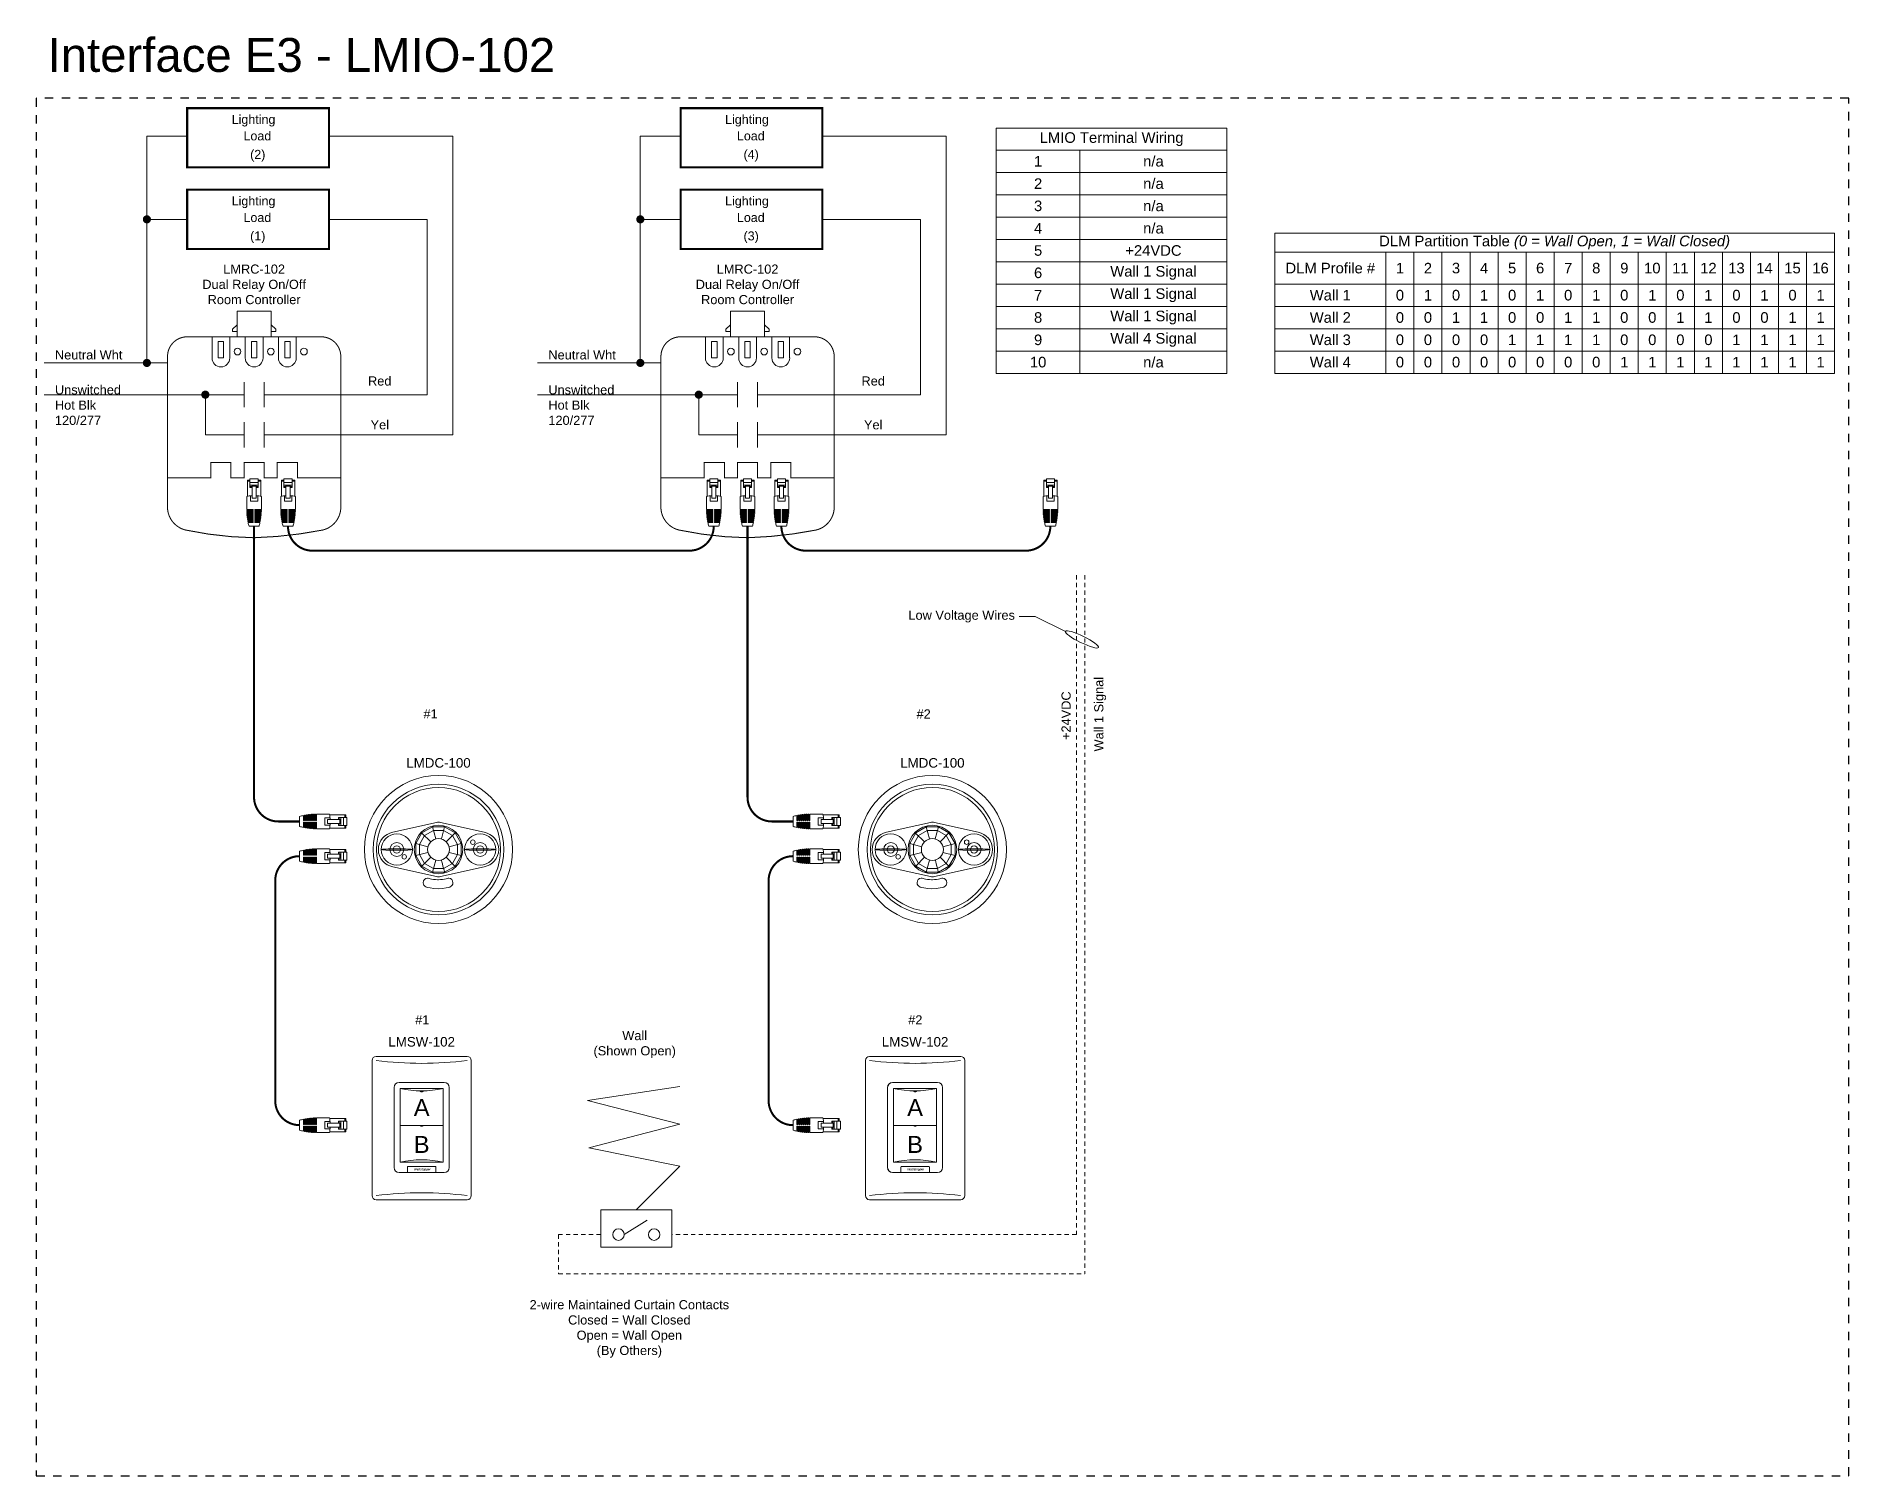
# Model space of a CAD drawing. Header units: inches. Extents: x -60 to 2005, y -577 to 104.
# Drawn here: x 867.5 to 921, y -103.6 to -61.1 of the extents above; entities that cross this region are included whole.
import ezdxf
from ezdxf.enums import TextEntityAlignment as Align

# ---------------------------------------------------------------- set-up
doc = ezdxf.new("R2010")
doc.units = ezdxf.units.IN
doc.header["$MEASUREMENT"] = 0
doc.linetypes.add('Demo', pattern=[0.5, 0.25, -0.25])
doc.linetypes.add('HIDDEN2', pattern=[0.1875, 0.125, -0.0625])
doc.layers.get('0').update_dxf_attribs({"lineweight": 5})
doc.layers.add('PS Borders', color=40, linetype='Demo', lineweight=5, plot=False)
for name, color, linetype, lineweight in [('WS', 3, 'Continuous', 5), ('WS_DETAIL', 7, 'Continuous', 5), ('WS_LineVoltage', 1, 'Continuous', 5), ('WS_LowVoltage', 6, 'Continuous', 5), ('WS_Text', 7, 'Continuous', 5)]:
    doc.layers.add(name, color=color, linetype=linetype, lineweight=lineweight)
doc.styles.add('ARIAL', font='arial.ttf')

msp = doc.modelspace()

# ---------------------------------------------------------------- texts
at = {"style": 'ARIAL'}
for s, p in [('Lighting', (873.258, -63.708)), ('Lighting', (887.824, -63.708)), ('Load', (873.607, -64.196)), ('Load', (888.173, -64.196)), ('(2)', (873.803, -64.741)), ('(4)', (888.368, -64.741)), ('Lighting', (873.258, -66.115)), ('Load', (873.607, -66.604)), ('Lighting', (887.824, -66.115)), ('Load', (888.173, -66.604)), ('(1)', (873.803, -67.148)), ('(3)', (888.368, -67.148))]:
    msp.add_text(s, height=0.2638, dxfattribs=at).set_placement(p)
for s, p in [('A', (878.867, -92.738)), ('A', (893.432, -92.738)), ('B', (878.867, -93.828)), ('B', (893.432, -93.828))]:
    msp.add_text(s, height=0.5, dxfattribs=at).set_placement(p, align=Align.MIDDLE_CENTER)
at = {"lineweight": -3, "insert": (867.824, -61.175), "char_height": 1, "attachment_point": 1, "style": 'ARIAL'}
msp.add_mtext_dynamic_manual_height_columns('Interface E3 - LMIO-102', width=25.92219, gutter_width=1, heights=[0], dxfattribs=at)
at = {"attachment_point": 2, "style": 'ARIAL'}
for s, insert, char_height, width in [('LMRC-102 \\PDual Relay On/Off \\PRoom Controller', (873.921, -67.86), 0.26989, 5.65768), ('LMRC-102 \\PDual Relay On/Off \\PRoom Controller', (888.487, -67.86), 0.26989, 5.65768), ('#1', (879.129, -80.987), 0.2699, 0.42681), ('#2', (893.685, -80.988), 0.2699, 0.42681), ('#1', (878.884, -90.016), 0.2699, 0.42681), ('#2', (893.439, -90.017), 0.2699, 0.42681)]:
    msp.add_mtext(s, dxfattribs=dict(at, insert=insert, char_height=char_height, width=width))
at = {"linetype": 'Continuous', "char_height": 0.27, "style": 'ARIAL'}
for s, insert, width, attachment_point in [('Neutral Wht', (868.041, -70.528), 4.47708, 4), ('Neutral Wht', (882.606, -70.528), 4.47708, 4), ('Red', (877.283, -71.299), 6.16099, 4), ('Red', (891.849, -71.299), 6.16099, 4), ('Unswitched\\PHot Blk\\P120/277', (868.041, -72.01), 6.93133, 4), ('Unswitched\\PHot Blk\\P120/277', (882.606, -72.01), 6.93133, 4), ('Yel', (877.358, -72.592), 6.16099, 4), ('Yel', (891.923, -72.592), 6.16099, 4), ('Low Voltage Wires', (896.379, -78.249), 6.93133, 6), ('Wall\\P(Shown Open)', (885.155, -91.281), 2.4211, 8), ('2-wire Maintained Curtain Contacts\\PClosed = Wall Closed\\POpen = Wall Open\\P(By Others)', (884.997, -100.124), 6.86289, 8)]:
    msp.add_mtext(s, dxfattribs=dict(at, insert=insert, width=width, attachment_point=attachment_point))
at = {"linetype": 'Continuous', "char_height": 0.27, "width": 4.47708, "attachment_point": 8, "rotation": 90, "style": 'ARIAL'}
for s, insert in [('Wall 1 Signal', (899.072, -81.13)), ('+24VDC', (898.028, -81.174))]:
    msp.add_mtext(s, dxfattribs=dict(at, insert=insert))

# ---------------------------------------------------------------- blocks, each defined once
blk = doc.blocks.new('A$C756910A1')
at = {"layer": 'WS_DETAIL'}
for p, q in [((0.15, 6.6), (0.15, 10.17)), ((0.15, 10.17), (0.73, 10.17)), ((0.73, 9.92), (0.15, 9.92)), ((0.73, 10.43), (0.73, 8.56)), ((0.73, 10.43), (2.51, 10.43)), ((2.51, 9.66), (0.73, 9.66)), ((2.51, 9.06), (0.73, 9.06)), ((0.73, 8.74), (1.17, 8.74)), ((0.73, 8.56), (1.17, 8.56)), ((1.17, 6.17), (1.17, 9.06)), ((1.17, 8.85), (2.06, 8.85)), ((2.06, 6.17), (2.06, 9.06)), ((2.06, 8.74), (2.51, 8.74)), ((2.51, 8.56), (2.06, 8.56)), ((2.51, 10.43), (2.51, 8.56)), ((3.08, 10.17), (2.51, 10.17)), ((3.08, 9.92), (2.51, 9.92)), ((3.08, 6.6), (3.08, 10.17)), ((0, 6.56), (0, 3.73)), ((0.81, 6.7), (0.81, 5.55)), ((0.81, 5.55), (2.42, 5.55)), ((1.17, 6.17), (2.06, 6.17)), ((2.42, 6.7), (2.42, 5.55)), ((3.23, 6.56), (3.23, 3.73)), ((0, 3.73), (1.43, 3.73)), ((0, 3.51), (1.43, 3.51)), ((0.01, 3.29), (1.43, 3.29)), ((0.02, 3.06), (1.43, 3.06)), ((0.03, 2.84), (1.43, 2.84)), ((0.05, 2.62), (1.43, 2.62)), ((0.07, 2.4), (1.43, 2.4)), ((0.09, 2.18), (1.43, 2.18)), ((0.12, 1.96), (1.43, 1.96)), ((0.15, 1.74), (1.43, 1.74)), ((0.18, 1.52), (1.43, 1.52)), ((0.22, 1.3), (1.43, 1.3)), ((0.26, 1.08), (1.43, 1.08)), ((0.31, 0.86), (1.43, 0.86)), ((0.89, 3.73), (0.89, 3.51)), ((0.89, 3.29), (0.89, 3.06)), ((0.89, 2.84), (0.89, 2.62)), ((0.89, 2.4), (0.89, 2.18)), ((0.89, 1.96), (0.89, 1.74)), ((0.89, 1.52), (0.89, 1.3)), ((0.89, 1.08), (0.89, 0.86)), ((1.43, 3.51), (1.43, 3.73)), ((1.43, 3.06), (1.43, 3.29)), ((1.43, 2.62), (1.43, 2.84)), ((1.43, 2.18), (1.43, 2.4)), ((1.43, 1.74), (1.43, 1.96)), ((1.43, 1.3), (1.43, 1.52)), ((1.43, 0.86), (1.43, 1.08)), ((1.8, 3.73), (3.23, 3.73)), ((1.8, 3.51), (1.8, 3.73)), ((1.8, 3.51), (3.23, 3.51)), ((1.8, 3.29), (3.23, 3.29)), ((1.8, 3.06), (1.8, 3.29)), ((1.8, 3.06), (3.22, 3.06)), ((1.8, 2.84), (3.2, 2.84)), ((1.8, 2.62), (1.8, 2.84)), ((1.8, 2.62), (3.19, 2.62)), ((1.8, 2.4), (3.17, 2.4)), ((1.8, 2.18), (1.8, 2.4)), ((1.8, 2.18), (3.14, 2.18)), ((1.8, 1.96), (3.12, 1.96)), ((1.8, 1.74), (1.8, 1.96)), ((1.8, 1.74), (3.09, 1.74)), ((1.8, 1.52), (3.05, 1.52)), ((1.8, 1.3), (1.8, 1.52)), ((1.8, 1.3), (3.01, 1.3)), ((1.8, 1.08), (2.97, 1.08)), ((1.8, 0.86), (1.8, 1.08)), ((1.8, 0.86), (2.92, 0.86)), ((2.34, 3.73), (2.34, 3.51)), ((2.34, 3.29), (2.34, 3.06)), ((2.34, 2.84), (2.34, 2.62)), ((2.34, 2.4), (2.34, 2.18)), ((2.34, 1.96), (2.34, 1.74)), ((2.34, 1.52), (2.34, 1.3)), ((2.34, 1.08), (2.34, 0.86)), ((2.69, 0), (0.52, 0))]:
    blk.add_line(p, q, dxfattribs=at)
for centre, radius, start, end in [((1.62, -0.58), 7.33, 93.502, 102.7411), ((1.62, -0.58), 7.33, 77.2589, 86.498), ((13.49, 3.73), 13.49, 180.937, 181.8742), ((13.49, 3.73), 13.49, 182.8119, 183.7504), ((13.49, 3.73), 13.49, 184.6899, 185.6307), ((13.49, 3.73), 13.49, 186.573, 187.5171), ((13.49, 3.73), 13.49, 188.4632, 189.4117), ((13.49, 3.73), 13.49, 190.3627, 191.3167), ((13.49, 3.73), 13.49, 192.2739, 196.0379), ((-10.25, 3.73), 13.49, 343.9621, 347.7261), ((-10.25, 3.73), 13.49, 348.6833, 349.6373), ((-10.25, 3.73), 13.49, 350.5883, 351.5368), ((-10.25, 3.73), 13.49, 352.4829, 353.427), ((-10.25, 3.73), 13.49, 354.3693, 355.3101), ((-10.25, 3.73), 13.49, 356.2496, 357.1881), ((-10.25, 3.73), 13.49, 358.1258, 359.063)]:
    blk.add_arc(centre, radius, start, end, dxfattribs=at)
blk = doc.blocks.new('RJ45')
at = {"layer": 'WS_DETAIL', "xscale": 1.117448685388325, "yscale": 1.117448685388325, "zscale": 1.117448685388325}
blk.add_blockref('A$C756910A1', (59.47, 150.68), dxfattribs=at)
blk = doc.blocks.new('WallPlate1Gang')
for p, q in [((-11.72, 0.96), (-11.72, 32.87)), ((-10.76, 33.83), (10.76, 33.83)), ((11.72, 32.87), (11.72, 0.96)), ((-6.49, 26.51), (-6.49, 7.57)), ((-5.31, 27.69), (5.31, 27.69)), ((6.49, 26.51), (6.49, 7.57)), ((5.31, 6.39), (-5.31, 6.39)), ((-10.76, 0), (10.76, 0))]:
    blk.add_line(p, q)
for centre, radius, start, end in [((-10.76, 32.87), 0.96, 90, 180), ((0, 117.5), 85.31, 262.7571, 277.2429), ((10.76, 32.87), 0.96, 0, 90), ((-5.31, 26.51), 1.18, 90, 180), ((5.31, 26.51), 1.18, 0, 90), ((-5.31, 7.57), 1.18, 180, 270), ((5.31, 7.57), 1.18, 270, 0), ((-10.76, 0.96), 0.96, 180, 270), ((0, -83.67), 85.31, 82.7571, 97.2429), ((10.76, 0.96), 0.96, 270, 0)]:
    blk.add_arc(centre, radius, start, end)
blk = doc.blocks.new('*U137')
blk.add_blockref('WallPlate1Gang', (0, -0.01))
blk = doc.blocks.new('*T186')
at = {"layer": 'WS_Text', "color": 0, "linetype": 'ByBlock', "lineweight": -2, "transparency": 16777216}
for p, q in [((0, 0), (16.528, 0)), ((0, 0), (0, -4.142)), ((16.528, 0), (16.528, -4.142)), ((0, -0.567), (16.528, -0.567)), ((3.284, -0.567), (3.284, -4.142)), ((4.112, -0.567), (4.112, -4.142)), ((4.939, -0.567), (4.939, -4.142)), ((5.767, -0.567), (5.767, -4.142)), ((6.595, -0.567), (6.595, -4.142)), ((7.422, -0.567), (7.422, -4.142)), ((8.25, -0.567), (8.25, -4.142)), ((9.078, -0.567), (9.078, -4.142)), ((9.906, -0.567), (9.906, -4.142)), ((10.733, -0.567), (10.733, -4.142)), ((11.561, -0.567), (11.561, -4.142)), ((12.389, -0.567), (12.389, -4.142)), ((13.217, -0.567), (13.217, -4.142)), ((14.044, -0.567), (14.044, -4.142)), ((14.872, -0.567), (14.872, -4.142)), ((15.7, -0.567), (15.7, -4.142)), ((0, -1.506), (16.528, -1.506)), ((0, -2.165), (16.528, -2.165)), ((0, -2.824), (16.528, -2.824)), ((0, -3.483), (16.528, -3.483)), ((0, -4.142), (16.528, -4.142))]:
    blk.add_line(p, q, dxfattribs=at)
at = {"layer": 'WS_Text', "color": 0, "transparency": 16777216, "attachment_point": 5, "style": 'ARIAL'}
for s, insert, char_height, width in [('DLM Partition Table {\\fArial|b0|i1|c0|p34;(0 = Wall Open, 1 = Wall Closed)}', (8.264, -0.283), 0.3125, 16.37762), ('DLM Profile #', (1.642, -1.037), 0.3125, 3.13378), ('1', (3.698, -1.037), 0.312, 0.67774), ('2', (4.525, -1.037), 0.312, 0.67774), ('3', (5.353, -1.037), 0.312, 0.67774), ('4', (6.181, -1.037), 0.312, 0.67774), ('5', (7.009, -1.037), 0.312, 0.67774), ('6', (7.836, -1.037), 0.312, 0.67774), ('7', (8.664, -1.037), 0.312, 0.67774), ('8', (9.492, -1.037), 0.312, 0.67774), ('9', (10.32, -1.037), 0.312, 0.67774), ('10', (11.147, -1.037), 0.3125, 0.67774), ('11', (11.975, -1.037), 0.3125, 0.67774), ('12', (12.803, -1.037), 0.3125, 0.67774), ('13', (13.631, -1.037), 0.3125, 0.67774), ('14', (14.458, -1.037), 0.3125, 0.67774), ('15', (15.286, -1.037), 0.3125, 0.67774), ('16', (16.114, -1.037), 0.3125, 0.67774), ('Wall 1', (1.642, -1.836), 0.3125, 3.13378), ('0', (3.698, -1.836), 0.312, 0.67774), ('1', (4.525, -1.836), 0.312, 0.67774), ('0', (5.353, -1.836), 0.312, 0.67774), ('1', (6.181, -1.836), 0.312, 0.67774), ('0', (7.009, -1.836), 0.312, 0.67774), ('1', (7.836, -1.836), 0.312, 0.67774), ('0', (8.664, -1.836), 0.312, 0.67774), ('1', (9.492, -1.836), 0.312, 0.67774), ('0', (10.32, -1.836), 0.312, 0.67774), ('1', (11.147, -1.836), 0.312, 0.67774), ('0', (11.975, -1.836), 0.312, 0.67774), ('1', (12.803, -1.836), 0.312, 0.67774), ('0', (13.631, -1.836), 0.312, 0.67774), ('1', (14.458, -1.836), 0.312, 0.67774), ('0', (15.286, -1.836), 0.312, 0.67774), ('1', (16.114, -1.836), 0.312, 0.67774), ('Wall 2', (1.642, -2.495), 0.3125, 3.13378), ('0', (3.698, -2.495), 0.312, 0.67774), ('0', (4.525, -2.495), 0.312, 0.67774), ('1', (5.353, -2.495), 0.312, 0.67774), ('1', (6.181, -2.495), 0.312, 0.67774), ('0', (7.009, -2.495), 0.312, 0.67774), ('0', (7.836, -2.495), 0.312, 0.67774), ('1', (8.664, -2.495), 0.312, 0.67774), ('1', (9.492, -2.495), 0.312, 0.67774), ('0', (10.32, -2.495), 0.312, 0.67774), ('0', (11.147, -2.495), 0.312, 0.67774), ('1', (11.975, -2.495), 0.312, 0.67774), ('1', (12.803, -2.495), 0.312, 0.67774), ('0', (13.631, -2.495), 0.312, 0.67774), ('0', (14.458, -2.495), 0.312, 0.67774), ('1', (15.286, -2.495), 0.312, 0.67774), ('1', (16.114, -2.495), 0.312, 0.67774), ('Wall 3', (1.642, -3.153), 0.3125, 3.13378), ('0', (3.698, -3.153), 0.312, 0.67774), ('0', (4.525, -3.153), 0.312, 0.67774), ('0', (5.353, -3.153), 0.312, 0.67774), ('0', (6.181, -3.153), 0.312, 0.67774), ('1', (7.009, -3.153), 0.312, 0.67774), ('1', (7.836, -3.153), 0.312, 0.67774), ('1', (8.664, -3.153), 0.312, 0.67774), ('1', (9.492, -3.153), 0.312, 0.67774), ('0', (10.32, -3.153), 0.312, 0.67774), ('0', (11.147, -3.153), 0.312, 0.67774), ('0', (11.975, -3.153), 0.312, 0.67774), ('0', (12.803, -3.153), 0.312, 0.67774), ('1', (13.631, -3.153), 0.312, 0.67774), ('1', (14.458, -3.153), 0.312, 0.67774), ('1', (15.286, -3.153), 0.312, 0.67774), ('1', (16.114, -3.153), 0.312, 0.67774), ('Wall 4', (1.642, -3.812), 0.3125, 3.13378), ('0', (3.698, -3.812), 0.312, 0.67774), ('0', (4.525, -3.812), 0.312, 0.67774), ('0', (5.353, -3.812), 0.312, 0.67774), ('0', (6.181, -3.812), 0.312, 0.67774), ('0', (7.009, -3.812), 0.312, 0.67774), ('0', (7.836, -3.812), 0.312, 0.67774), ('0', (8.664, -3.812), 0.312, 0.67774), ('0', (9.492, -3.812), 0.312, 0.67774), ('1', (10.32, -3.812), 0.312, 0.67774), ('1', (11.147, -3.812), 0.312, 0.67774), ('1', (11.975, -3.812), 0.312, 0.67774), ('1', (12.803, -3.812), 0.312, 0.67774), ('1', (13.631, -3.812), 0.312, 0.67774), ('1', (14.458, -3.812), 0.312, 0.67774), ('1', (15.286, -3.812), 0.312, 0.67774), ('1', (16.114, -3.812), 0.312, 0.67774)]:
    blk.add_mtext(s, dxfattribs=dict(at, insert=insert, char_height=char_height, width=width))
blk = doc.blocks.new('*T187')
at = {"layer": 'WS_Text', "color": 0, "linetype": 'ByBlock', "lineweight": -2, "transparency": 16777216}
for p, q in [((0, 0), (6.807, 0)), ((0, 0), (0, -7.236)), ((6.807, 0), (6.807, -7.236)), ((0, -0.648), (6.807, -0.648)), ((2.469, -0.648), (2.469, -7.236)), ((0, -1.307), (6.807, -1.307)), ((0, -1.965), (6.807, -1.965)), ((0, -2.624), (6.807, -2.624)), ((0, -3.283), (6.807, -3.283)), ((0, -3.942), (6.807, -3.942)), ((0, -4.601), (6.807, -4.601)), ((0, -5.259), (6.807, -5.259)), ((0, -5.918), (6.807, -5.918)), ((0, -6.577), (6.807, -6.577)), ((0, -7.236), (6.807, -7.236))]:
    blk.add_line(p, q, dxfattribs=at)
at = {"layer": 'WS_Text', "color": 0, "transparency": 16777216, "attachment_point": 5, "style": 'ARIAL'}
for s, insert, char_height, width in [('LMIO Terminal Wiring', (3.403, -0.324), 0.3125, 6.65659), ('1', (1.234, -0.977), 0.312, 2.31859), ('n/a', (4.638, -0.977), 0.3125, 4.188), ('2', (1.234, -1.636), 0.312, 2.31859), ('n/a', (4.638, -1.636), 0.3125, 4.188), ('3', (1.234, -2.295), 0.312, 2.31859), ('n/a', (4.638, -2.295), 0.3125, 4.188), ('4', (1.234, -2.954), 0.312, 2.31859), ('n/a', (4.638, -2.954), 0.3125, 4.188), ('5', (1.234, -3.612), 0.312, 2.31859), ('+24VDC', (4.638, -3.612), 0.3125, 4.188), ('6', (1.234, -4.271), 0.312, 2.31859), ('Wall 1 Signal', (4.638, -4.271), 0.3125, 4.188), ('7', (1.234, -4.93), 0.312, 2.31859), ('Wall 1 Signal', (4.638, -4.93), 0.3125, 4.188), ('8', (1.234, -5.589), 0.312, 2.31859), ('Wall 1 Signal', (4.638, -5.589), 0.3125, 4.188), ('9', (1.234, -6.248), 0.312, 2.31859), ('Wall 4 Signal', (4.638, -6.248), 0.3125, 4.188), ('10', (1.234, -6.906), 0.3125, 2.31859), ('n/a', (4.638, -6.906), 0.3125, 4.188)]:
    blk.add_mtext(s, dxfattribs=dict(at, insert=insert, char_height=char_height, width=width))
blk = doc.blocks.new('*U251')
for p, q in [((-6.5, 20.13), (-6.5, 1.18)), ((-5.32, 21.31), (5.32, 21.31)), ((-5.07, 2.44), (-5.07, 19.89)), ((-5.07, 19.89), (5.07, 19.89)), ((-5.07, 19.89), (5.07, 19.89)), ((-0.33, 19.29), (-0.33, 19.19)), ((0.33, 19.29), (0.33, 19.19)), ((5.07, 19.89), (5.07, 2.44)), ((6.5, 20.13), (6.5, 1.18)), ((-5.07, 11.16), (0, 11.16)), ((-0.33, 11.17), (-0.33, 11.06)), ((0, 11.16), (5.07, 11.16)), ((0.33, 11.17), (0.33, 11.06)), ((5.32, 0), (-5.32, 0)), ((5.07, 2.44), (-5.07, 2.44)), ((-3.38, 1.24), (-3.38, 0)), ((3.14, 1.48), (-3.14, 1.48)), ((3.38, 1.24), (3.38, 0))]:
    blk.add_line(p, q)
for centre, radius, start, end in [((-5.32, 20.13), 1.18, 90, 180), ((0, 41.25), 21.96, 256.6482, 283.3518), ((0, 19.73), 0.639, 238.6629, 301.3371), ((5.32, 20.13), 1.18, 0, 90), ((0, 11.61), 0.639, 238.6629, 301.3371), ((-5.32, 1.18), 1.18, 180, 270), ((0, -18.92), 21.96, 76.6482, 103.3518), ((-3.14, 1.24), 0.239, 90, 180), ((3.14, 1.24), 0.239, 0, 90), ((5.32, 1.18), 1.18, 270, 0)]:
    blk.add_arc(centre, radius, start, end)
at = {"style": 'ARIAL'}
for s, insert, char_height, width, attachment_point in [('LMSW-102', (0, 32.02), 2.25, 40.9705, 2), ('{\\fArial|b1|i1|c0|p34;Wattstopper}', (-1.79, 1.04), 0.4798, 3.7953, 1)]:
    blk.add_mtext(s, dxfattribs=dict(at, insert=insert, char_height=char_height, width=width, attachment_point=attachment_point))
blk = doc.blocks.new('*U257')
at = {"lineweight": 18}
for points in [[(-1.44, -5.36), (-3.92, -3.92), (-5.36, -1.44), (-5.36, 1.43), (-3.92, 3.92), (-1.44, 5.36), (1.43, 5.36), (3.92, 3.92), (5.36, 1.43), (5.36, -1.44), (3.92, -3.92), (1.43, -5.36), (-1.44, -5.36)], [(-1.2, -4.47), (-3.27, -3.27), (-4.47, -1.2), (-4.47, 1.2), (-3.27, 3.27), (-1.2, 4.46), (1.2, 4.46), (3.27, 3.27), (4.46, 1.2), (4.46, -1.2), (3.27, -3.27), (1.2, -4.47), (-1.2, -4.47)], [(-1.44, 5.36), (-0.67, 2.5)], [(1.43, 5.36), (0.67, 2.5)], [(-2.5, 0.67), (-5.36, 1.43)], [(-3.97, 3.84), (-1.83, 1.83)], [(3.92, 3.92), (1.83, 1.83)], [(5.36, 1.43), (2.5, 0.67)], [(-2.5, -0.67), (-5.36, -1.44)], [(-1.83, -1.83), (-3.92, -3.92)], [(-0.67, -2.5), (-1.44, -5.36)], [(3.87, -3.95), (1.83, -1.84)], [(5.36, -1.44), (2.5, -0.67)]]:
    blk.add_lwpolyline(points, dxfattribs=at)
for points, knots in [([(17.49, 0), (17.49, -9.66), (9.66, -17.49), (0, -17.49), (-9.66, -17.49), (-17.49, -9.66), (-17.49, 0), (-17.49, 9.66), (-9.66, 17.49), (0, 17.49), (9.66, 17.49), (17.49, 9.66), (17.49, 0)], [0, 0, 0, 0, 1, 1, 1, 2, 2, 2, 3, 3, 3, 4, 4, 4, 4]), ([(15.41, 0), (15.41, -8.51), (8.51, -15.41), (0, -15.41), (-8.51, -15.41), (-15.41, -8.51), (-15.41, 0), (-15.41, 8.51), (-8.51, 15.41), (0, 15.41), (8.51, 15.41), (15.41, 8.51), (15.41, 0)], [0, 0, 0, 0, 1, 1, 1, 2, 2, 2, 3, 3, 3, 4, 4, 4, 4]), ([(14.63, 0), (14.63, -8.08), (8.08, -14.63), (0, -14.63), (-8.08, -14.63), (-14.63, -8.08), (-14.63, 0), (-14.63, 8.08), (-8.08, 14.63), (0, 14.63), (8.08, 14.63), (14.63, 8.08), (14.63, 0)], [0, 0, 0, 0, 1, 1, 1, 2, 2, 2, 3, 3, 3, 4, 4, 4, 4]), ([(-14.21, 0), (-14.21, 2.03), (-12.74, 3.73), (-10.81, 4.08), (-10.81, 4.08), (-0.46, 6.4), (-0.46, 6.4), (-0.33, 6.43), (-0.17, 6.45), (0, 6.45)], [0, 0, 0, 0, 1, 1, 1, 2, 2, 2, 3, 3, 3, 3]), ([(5.74, 0), (5.74, -3.17), (3.17, -5.74), (0, -5.74), (-3.17, -5.74), (-5.74, -3.17), (-5.74, 0), (-5.74, 3.17), (-3.17, 5.74), (0, 5.74), (3.17, 5.74), (5.74, 3.17), (5.74, 0)], [0, 0, 0, 0, 1, 1, 1, 2, 2, 2, 3, 3, 3, 4, 4, 4, 4]), ([(14.21, 0), (14.21, 2.03), (12.74, 3.73), (10.81, 4.08), (10.81, 4.08), (0.46, 6.4), (0.46, 6.4), (0.33, 6.43), (0.17, 6.45), (0, 6.45)], [0, 0, 0, 0, 1, 1, 1, 2, 2, 2, 3, 3, 3, 3]), ([(-6.13, 0), (-6.13, -2.05), (-7.79, -3.7), (-9.84, -3.7), (-11.88, -3.7), (-13.54, -2.05), (-13.54, 0), (-13.54, 2.04), (-11.88, 3.7), (-9.84, 3.7), (-7.79, 3.7), (-6.13, 2.04), (-6.13, 0)], [0, 0, 0, 0, 1, 1, 1, 2, 2, 2, 3, 3, 3, 4, 4, 4, 4]), ([(-6.13, 0), (-6.13, -2.05), (-7.79, -3.7), (-9.84, -3.7), (-11.88, -3.7), (-13.54, -2.05), (-13.54, 0), (-13.54, 2.04), (-11.88, 3.7), (-9.84, 3.7), (-7.79, 3.7), (-6.13, 2.04), (-6.13, 0)], [0, 0, 0, 0, 1, 1, 1, 2, 2, 2, 3, 3, 3, 4, 4, 4, 4]), ([(-6.14, 0), (-6.14, -0.09), (-7.79, -0.17), (-9.84, -0.17), (-11.88, -0.17), (-13.53, -0.09), (-13.53, 0), (-13.53, 0.09), (-11.88, 0.16), (-9.84, 0.16), (-7.79, 0.16), (-6.14, 0.09), (-6.14, 0)], [0, 0, 0, 0, 1, 1, 1, 2, 2, 2, 3, 3, 3, 4, 4, 4, 4]), ([(-6.14, 0), (-6.14, -0.09), (-7.79, -0.17), (-9.84, -0.17), (-11.88, -0.17), (-13.53, -0.09), (-13.53, 0), (-13.53, 0.09), (-11.88, 0.16), (-9.84, 0.16), (-7.79, 0.16), (-6.14, 0.09), (-6.14, 0)], [0, 0, 0, 0, 1, 1, 1, 2, 2, 2, 3, 3, 3, 4, 4, 4, 4]), ([(-8.18, 0), (-8.18, -0.91), (-8.92, -1.66), (-9.84, -1.66), (-10.75, -1.66), (-11.49, -0.91), (-11.49, 0), (-11.49, 0.91), (-10.75, 1.65), (-9.84, 1.65), (-8.92, 1.65), (-8.18, 0.91), (-8.18, 0)], [0, 0, 0, 0, 1, 1, 1, 2, 2, 2, 3, 3, 3, 4, 4, 4, 4]), ([(-8.18, 0), (-8.18, -0.91), (-8.92, -1.66), (-9.84, -1.66), (-10.75, -1.66), (-11.49, -0.91), (-11.49, 0), (-11.49, 0.91), (-10.75, 1.65), (-9.84, 1.65), (-8.92, 1.65), (-8.18, 0.91), (-8.18, 0)], [0, 0, 0, 0, 1, 1, 1, 2, 2, 2, 3, 3, 3, 4, 4, 4, 4]), ([(-8.97, 0), (-8.97, -0.48), (-9.36, -0.87), (-9.84, -0.87), (-10.32, -0.87), (-10.7, -0.48), (-10.7, 0), (-10.7, 0.48), (-10.32, 0.87), (-9.84, 0.87), (-9.36, 0.87), (-8.97, 0.48), (-8.97, 0)], [0, 0, 0, 0, 1, 1, 1, 2, 2, 2, 3, 3, 3, 4, 4, 4, 4]), ([(-8.97, 0), (-8.97, -0.48), (-9.36, -0.87), (-9.84, -0.87), (-10.32, -0.87), (-10.7, -0.48), (-10.7, 0), (-10.7, 0.48), (-10.32, 0.87), (-9.84, 0.87), (-9.36, 0.87), (-8.97, 0.48), (-8.97, 0)], [0, 0, 0, 0, 1, 1, 1, 2, 2, 2, 3, 3, 3, 4, 4, 4, 4]), ([(2.59, 0), (2.59, -1.43), (1.43, -2.59), (0, -2.59), (-1.43, -2.59), (-2.59, -1.43), (-2.59, 0), (-2.59, 1.43), (-1.43, 2.59), (0, 2.59), (1.43, 2.59), (2.59, 1.43), (2.59, 0)], [0, 0, 0, 0, 1, 1, 1, 2, 2, 2, 3, 3, 3, 4, 4, 4, 4]), ([(6.13, 0), (6.13, 2.04), (7.79, 3.7), (9.83, 3.7), (11.88, 3.7), (13.54, 2.04), (13.54, 0), (13.54, -2.05), (11.88, -3.7), (9.83, -3.7), (7.79, -3.7), (6.13, -2.05), (6.13, 0)], [0, 0, 0, 0, 1, 1, 1, 2, 2, 2, 3, 3, 3, 4, 4, 4, 4]), ([(6.14, 0), (6.14, 0.09), (7.79, 0.16), (9.83, 0.16), (11.88, 0.16), (13.53, 0.09), (13.53, 0), (13.53, -0.09), (11.88, -0.17), (9.83, -0.17), (7.79, -0.17), (6.14, -0.09), (6.14, 0)], [0, 0, 0, 0, 1, 1, 1, 2, 2, 2, 3, 3, 3, 4, 4, 4, 4]), ([(7.57, 1.73), (7.57, 2.02), (7.81, 2.25), (8.1, 2.25), (8.39, 2.25), (8.62, 2.02), (8.62, 1.73), (8.62, 1.44), (8.39, 1.2), (8.1, 1.2), (7.81, 1.2), (7.57, 1.44), (7.57, 1.73)], [0, 0, 0, 0, 1, 1, 1, 2, 2, 2, 3, 3, 3, 4, 4, 4, 4]), ([(8.18, 0), (8.18, 0.91), (8.92, 1.65), (9.83, 1.65), (10.75, 1.65), (11.49, 0.91), (11.49, 0), (11.49, -0.91), (10.75, -1.66), (9.83, -1.66), (8.92, -1.66), (8.18, -0.91), (8.18, 0)], [0, 0, 0, 0, 1, 1, 1, 2, 2, 2, 3, 3, 3, 4, 4, 4, 4]), ([(8.97, 0), (8.97, 0.48), (9.36, 0.87), (9.83, 0.87), (10.31, 0.87), (10.7, 0.48), (10.7, 0), (10.7, -0.48), (10.31, -0.87), (9.83, -0.87), (9.36, -0.87), (8.97, -0.48), (8.97, 0)], [0, 0, 0, 0, 1, 1, 1, 2, 2, 2, 3, 3, 3, 4, 4, 4, 4]), ([(-14.21, 0), (-14.21, -2.04), (-12.74, -3.73), (-10.81, -4.08), (-10.81, -4.08), (-0.46, -6.4), (-0.46, -6.4), (-0.33, -6.43), (-0.17, -6.45), (0, -6.45)], [0, 0, 0, 0, 1, 1, 1, 2, 2, 2, 3, 3, 3, 3]), ([(-7.57, -1.73), (-7.57, -2.02), (-7.81, -2.26), (-8.1, -2.26), (-8.39, -2.26), (-8.62, -2.02), (-8.62, -1.73), (-8.62, -1.44), (-8.39, -1.21), (-8.1, -1.21), (-7.81, -1.21), (-7.57, -1.44), (-7.57, -1.73)], [0, 0, 0, 0, 1, 1, 1, 2, 2, 2, 3, 3, 3, 4, 4, 4, 4]), ([(-7.57, -1.73), (-7.57, -2.02), (-7.81, -2.26), (-8.1, -2.26), (-8.39, -2.26), (-8.62, -2.02), (-8.62, -1.73), (-8.62, -1.44), (-8.39, -1.21), (-8.1, -1.21), (-7.81, -1.21), (-7.57, -1.44), (-7.57, -1.73)], [0, 0, 0, 0, 1, 1, 1, 2, 2, 2, 3, 3, 3, 4, 4, 4, 4]), ([(14.21, 0), (14.21, -2.04), (12.74, -3.73), (10.81, -4.08), (10.81, -4.08), (0.46, -6.4), (0.46, -6.4), (0.33, -6.43), (0.17, -6.45), (0, -6.45)], [0, 0, 0, 0, 1, 1, 1, 2, 2, 2, 3, 3, 3, 3]), ([(-0.1, -9.29), (1.27, -9.29), (2.67, -8.87), (2.67, -8.87), (2.67, -8.87), (2.76, -8.82), (2.76, -8.82), (3.14, -8.68), (3.41, -8.29), (3.41, -7.83), (3.41, -7.24), (2.98, -6.77), (2.44, -6.77), (2.44, -6.77), (2.15, -6.8), (1.77, -6.91), (1.39, -7.03), (0.63, -7.13), (0, -7.13), (0, -7.13), (-0.2, -7.13), (-0.2, -7.13), (-0.83, -7.13), (-1.59, -7.03), (-1.97, -6.91), (-2.35, -6.8), (-2.64, -6.77), (-2.64, -6.77), (-3.18, -6.77), (-3.61, -7.24), (-3.61, -7.83), (-3.61, -8.29), (-3.34, -8.68), (-2.96, -8.82), (-2.96, -8.82), (-2.87, -8.87), (-2.87, -8.87), (-2.87, -8.87), (-1.47, -9.29), (-0.1, -9.29)], [0, 0, 0, 0, 1, 1, 1, 2, 2, 2, 3, 3, 3, 4, 4, 4, 5, 5, 5, 6, 6, 6, 7, 7, 7, 8, 8, 8, 9, 9, 9, 10, 10, 10, 11, 11, 11, 12, 12, 12, 13, 13, 13, 13])]:
    blk.add_open_spline(points, degree=3, knots=knots, dxfattribs=at)
blk.add_open_spline([(1.43, -5.36), (1.43, -5.29), (0.67, -2.5), (0.67, -2.5)], degree=3, dxfattribs=at)
at = {"insert": (0, 21.58), "char_height": 2.25, "width": 40.9705, "attachment_point": 2, "style": 'ARIAL'}
blk.add_mtext('LMDC-100', dxfattribs=at)

# ---------------------------------------------------------------- linework, layer by layer
for p, q in [((873.418, -69.233), (873.418, -69.993)), ((874.425, -69.233), (873.418, -69.233)), ((874.425, -69.233), (874.425, -69.993)), ((887.983, -69.233), (887.983, -69.993)), ((888.99, -69.233), (887.983, -69.233)), ((888.99, -69.233), (888.99, -69.993)), ((872.679, -69.993), (872.679, -70.618)), ((873.202, -70.618), (873.202, -69.993)), ((873.418, -69.641), (873.284, -69.764)), ((873.284, -69.764), (873.284, -69.833)), ((873.284, -69.833), (873.418, -69.833)), ((873.66, -70.618), (873.66, -69.993)), ((874.183, -69.993), (874.183, -70.618)), ((874.425, -69.641), (874.558, -69.764)), ((874.558, -69.833), (874.425, -69.833)), ((874.558, -69.764), (874.558, -69.833)), ((874.64, -70.618), (874.64, -69.993)), ((875.164, -69.993), (875.164, -70.618)), ((887.244, -69.993), (887.244, -70.618)), ((887.768, -70.618), (887.768, -69.993)), ((887.983, -69.641), (887.85, -69.764)), ((887.85, -69.764), (887.85, -69.833)), ((887.85, -69.833), (887.983, -69.833)), ((888.225, -70.618), (888.225, -69.993)), ((888.748, -69.993), (888.748, -70.618)), ((888.99, -69.641), (889.124, -69.764)), ((889.124, -69.833), (888.99, -69.833)), ((889.124, -69.764), (889.124, -69.833)), ((889.206, -70.618), (889.206, -69.993)), ((889.729, -69.993), (889.729, -70.618)), ((873.624, -71.329), (873.624, -72.074)), ((873.625, -71.329), (873.625, -72.074)), ((874.218, -71.329), (874.218, -72.074)), ((874.218, -71.329), (874.218, -72.074)), ((888.189, -71.329), (888.189, -72.074)), ((888.19, -71.329), (888.19, -72.074)), ((888.783, -71.329), (888.783, -72.074)), ((888.784, -71.329), (888.784, -72.074)), ((873.624, -72.514), (873.624, -73.26)), ((873.625, -72.514), (873.625, -73.26)), ((874.218, -72.514), (874.218, -73.26)), ((874.218, -72.514), (874.218, -73.26)), ((888.189, -72.514), (888.189, -73.26)), ((888.19, -72.514), (888.19, -73.26)), ((888.783, -72.514), (888.783, -73.26)), ((888.784, -72.514), (888.784, -73.26)), ((896.974, -78.249), (896.508, -78.249)), ((897.874, -78.686), (896.974, -78.249)), ((885.527, -96.06), (884.847, -96.489))]:
    msp.add_line(p, q)
at = {"linetype": 'Continuous', "const_width": 0.06}
for points in [[(871.944, -64.992), (876.132, -64.992), (876.132, -63.246), (871.944, -63.246)], [(886.509, -64.992), (890.697, -64.992), (890.697, -63.246), (886.509, -63.246)], [(876.132, -67.399), (876.132, -65.654), (871.944, -65.654), (871.944, -67.399)], [(890.697, -67.399), (890.697, -65.654), (886.509, -65.654), (886.509, -67.399)]]:
    msp.add_lwpolyline(points, close=True, dxfattribs=at)
at = {"linetype": 'Continuous', "const_width": 0.03}
for points in [[(873.921, -75.923, -0.048346), (871.905, -75.697, -0.329956), (871.365, -75.065), (871.365, -70.572, -0.414214), (871.943, -69.993), (875.901, -69.993, -0.414214), (876.479, -70.572), (876.479, -71.474), (876.479, -73.219), (876.479, -75.065, -0.329956), (875.94, -75.697, -0.0415), (873.921, -75.923, -0.024292)], [(888.486, -75.923, -0.048346), (886.469, -75.697, -0.329956), (885.93, -75.065), (885.93, -70.572, -0.414214), (886.508, -69.993), (890.465, -69.993, -0.414214), (891.044, -70.572), (891.044, -71.474), (891.044, -73.219), (891.044, -75.065, -0.329956), (890.504, -75.697, -0.0415), (888.486, -75.923, -0.024292)]]:
    msp.add_lwpolyline(points, format="xyb", dxfattribs=at)
for points in [[(872.861, -70.618), (873.02, -70.618), (873.02, -70.135), (872.861, -70.135)], [(873.842, -70.618), (874.001, -70.618), (874.001, -70.135), (873.842, -70.135)], [(874.823, -70.618), (874.982, -70.618), (874.982, -70.135), (874.823, -70.135)], [(887.426, -70.618), (887.585, -70.618), (887.585, -70.135), (887.426, -70.135)], [(888.407, -70.618), (888.566, -70.618), (888.566, -70.135), (888.407, -70.135)], [(889.388, -70.618), (889.547, -70.618), (889.547, -70.135), (889.388, -70.135)], [(884.153, -95.755), (884.153, -96.86), (886.251, -96.86), (886.251, -95.755)]]:
    msp.add_lwpolyline(points, close=True)
at = {"const_width": 0.03}
for points in [[(871.364, -74.157), (872.643, -74.157), (872.643, -73.701), (873.238, -73.701), (873.238, -74.157), (873.624, -74.157), (873.624, -73.701), (874.219, -73.701), (874.219, -74.157), (874.605, -74.157), (874.605, -73.701), (875.2, -73.701), (875.2, -74.157), (876.479, -74.157)], [(885.93, -74.157), (887.208, -74.157), (887.208, -73.701), (887.803, -73.701), (887.803, -74.157), (888.189, -74.157), (888.189, -73.701), (888.784, -73.701), (888.784, -74.157), (889.17, -74.157), (889.17, -73.701), (889.765, -73.701), (889.765, -74.157), (891.044, -74.157)]]:
    msp.add_lwpolyline(points, dxfattribs=at)
for centre, radius in [((873.431, -70.43), 0.0983), ((874.412, -70.43), 0.0983), ((875.393, -70.43), 0.0983), ((887.996, -70.43), 0.0983), ((888.977, -70.43), 0.0983), ((889.958, -70.43), 0.0983), ((884.678, -96.489), 0.169), ((885.727, -96.489), 0.169)]:
    msp.add_circle(centre, radius)
for centre in [(872.941, -70.618), (873.921, -70.618), (874.902, -70.618), (887.506, -70.618), (888.487, -70.618), (889.468, -70.618)]:
    msp.add_arc(centre, 0.262, 180, 0)
at = {"extrusion": (0, 0, -1)}
msp.add_ellipse((898.362, -78.924), major_axis=(-0.488, 0.238), ratio=0.179754, dxfattribs=at)
at = {"layer": 'PS Borders', "lineweight": -3}
msp.add_lwpolyline([(867.489, -103.605), (920.993, -103.605), (920.993, -62.952), (867.489, -62.952)], close=True, dxfattribs=at)
at = {"layer": 'WS'}
for points in [[(873.919, -75.585, 0.06, 0.06, 0), (873.919, -83.577, 0.06, 0.06, 0), (873.919, -83.577, 0.06, 0.06, 0.414214), (874.639, -84.297, 0.06, 0.06, 0), (875.264, -84.297, 0, 0, 0)], [(888.485, -75.585, 0.06, 0.06, 0), (888.485, -83.577, 0.06, 0.06, 0), (888.485, -83.577, 0.06, 0.06, 0.414214), (889.205, -84.297, 0.06, 0.06, 0), (889.829, -84.297, 0, 0, 0)]]:
    msp.add_lwpolyline(points, format="xyseb", dxfattribs=at)
at = {"layer": 'WS', "const_width": 0.06}
for points in [[(887.489, -75.585), (887.489, -75.585, -0.414214), (886.769, -76.305), (875.64, -76.305, -0.414214), (874.92, -75.585)], [(897.425, -75.585), (897.425, -75.585, -0.414214), (896.705, -76.305), (890.206, -76.305, -0.414214), (889.486, -75.585)], [(875.264, -93.259), (875.264, -93.259, -0.414214), (874.544, -92.539), (874.544, -86.04, -0.414214), (875.264, -85.32)], [(889.829, -93.259), (889.829, -93.259, -0.414214), (889.109, -92.539), (889.109, -86.04, -0.414214), (889.829, -85.32)]]:
    msp.add_lwpolyline(points, format="xyb", dxfattribs=at)
at = {"layer": 'WS_LineVoltage'}
for p, q in [((871.944, -64.072), (870.756, -64.072)), ((870.756, -64.072), (870.756, -70.764)), ((879.784, -64.072), (876.132, -64.072)), ((886.509, -64.072), (885.321, -64.072)), ((885.321, -64.072), (885.321, -70.764)), ((894.349, -64.072), (890.697, -64.072)), ((871.944, -66.527), (870.756, -66.527)), ((879.03, -66.527), (876.132, -66.527)), ((886.509, -66.527), (885.321, -66.527)), ((893.595, -66.527), (890.697, -66.527))]:
    msp.add_line(p, q, dxfattribs=at)
for points in [[(879.784, -64.072), (879.784, -64.072), (879.784, -72.887), (874.218, -72.887)], [(894.349, -64.072), (894.349, -64.072), (894.349, -72.887), (888.784, -72.887)], [(879.03, -66.527), (879.03, -66.527), (879.03, -71.701), (874.218, -71.701)], [(893.595, -66.527), (893.595, -66.527), (893.595, -71.701), (888.784, -71.701)], [(871.364, -70.764), (867.719, -70.764)], [(885.93, -70.764), (882.284, -70.764)], [(873.625, -71.701), (867.719, -71.701)], [(873.625, -72.887), (872.481, -72.887), (872.481, -71.761)], [(888.19, -71.701), (882.284, -71.701)], [(888.19, -72.887), (887.046, -72.887), (887.046, -71.761)], [(885.202, -95.755), (886.483, -94.474), (883.805, -93.931), (886.483, -93.234), (883.763, -92.536), (886.483, -92.118), (886.483, -92.118), (886.483, -92.118), (886.483, -92.118)]]:
    msp.add_lwpolyline(points, dxfattribs=at)
at = {"layer": 'WS_LineVoltage', "const_width": 0.12}
for points in [[(870.696, -66.527, 1), (870.816, -66.527, 1)], [(885.261, -66.527, 1), (885.381, -66.527, 1)], [(870.696, -70.764, 1), (870.816, -70.764, 1)], [(885.261, -70.764, 1), (885.381, -70.764, 1)], [(872.421, -71.701, 1), (872.541, -71.701, 1)], [(886.986, -71.701, 1), (887.106, -71.701, 1)]]:
    msp.add_lwpolyline(points, format="xyb", close=True, dxfattribs=at)
at = {"layer": 'WS_LowVoltage', "linetype": 'HIDDEN2'}
for p, q in [((898.194, -77.031), (898.194, -96.489)), ((898.447, -77.031), (898.447, -77.992)), ((898.447, -77.992), (898.447, -97.65)), ((882.909, -96.489), (882.909, -97.65)), ((884.153, -96.489), (882.909, -96.489)), ((898.194, -96.489), (886.251, -96.489)), ((882.909, -97.65), (898.447, -97.65))]:
    msp.add_line(p, q, dxfattribs=at)

# ---------------------------------------------------------------- block references
for name, p in [('*T187', (895.83, -63.836)), ('*T186', (904.047, -66.93))]:
    msp.add_blockref(name, p)
for name, p, xscale, yscale, zscale in [('RJ45', (881.272, -93.667), -0.12, 0.12, 0.12), ('A$C756910A1', (874.705, -75.585), 0.1340938422465987, 0.1340938422465987, 0.1340938422465987), ('A$C756910A1', (887.273, -75.585), 0.1340938422465987, 0.1340938422465987, 0.1340938422465987), ('RJ45', (895.837, -93.667), -0.12, 0.12, 0.12), ('A$C756910A1', (889.27, -75.585), 0.1340938422465987, 0.1340938422465987, 0.1340938422465987), ('A$C756910A1', (897.21, -75.585), 0.1340938422465987, 0.1340938422465987, 0.1340938422465987), ('*U257', (879.364, -85.124), 0.125, 0.125, 0.125), ('*U257', (893.943, -85.124), 0.125, 0.125, 0.125), ('*U251', (878.867, -94.66), 0.125, 0.125, 0.125), ('*U251', (893.432, -94.66), 0.125, 0.125, 0.125), ('*U137', (878.867, -95.457), 0.125, 0.125, 0.125), ('*U137', (893.433, -95.457), 0.125, 0.125, 0.125)]:
    msp.add_blockref(name, p, dxfattribs=dict(xscale=xscale, yscale=yscale, zscale=zscale))
at = {"rotation": 270}
for name, p, xscale, yscale, zscale in [('RJ45', (857.182, -91.649), -0.12, 0.12, 0.12), ('RJ45', (871.747, -91.649), -0.12, 0.12, 0.12), ('A$C756910A1', (875.264, -85.104), 0.1340938422465987, 0.1340938422465987, 0.1340938422465987), ('A$C756910A1', (889.829, -85.104), 0.1340938422465987, 0.1340938422465987, 0.1340938422465987), ('A$C756910A1', (875.264, -93.044), 0.1340938422465987, 0.1340938422465987, 0.1340938422465987), ('A$C756910A1', (889.829, -93.044), 0.1340938422465987, 0.1340938422465987, 0.1340938422465987)]:
    msp.add_blockref(name, p, dxfattribs=dict(at, xscale=xscale, yscale=yscale, zscale=zscale))

msp.set_redraw_order([(e.dxf.handle, doc.entitydb.next_handle()) for e in msp.query("TEXT MTEXT ATTDEF DIMENSION ARC_DIMENSION")])  # texts and dimensions are drawn at this point

doc.saveas('drawing.dxf')
